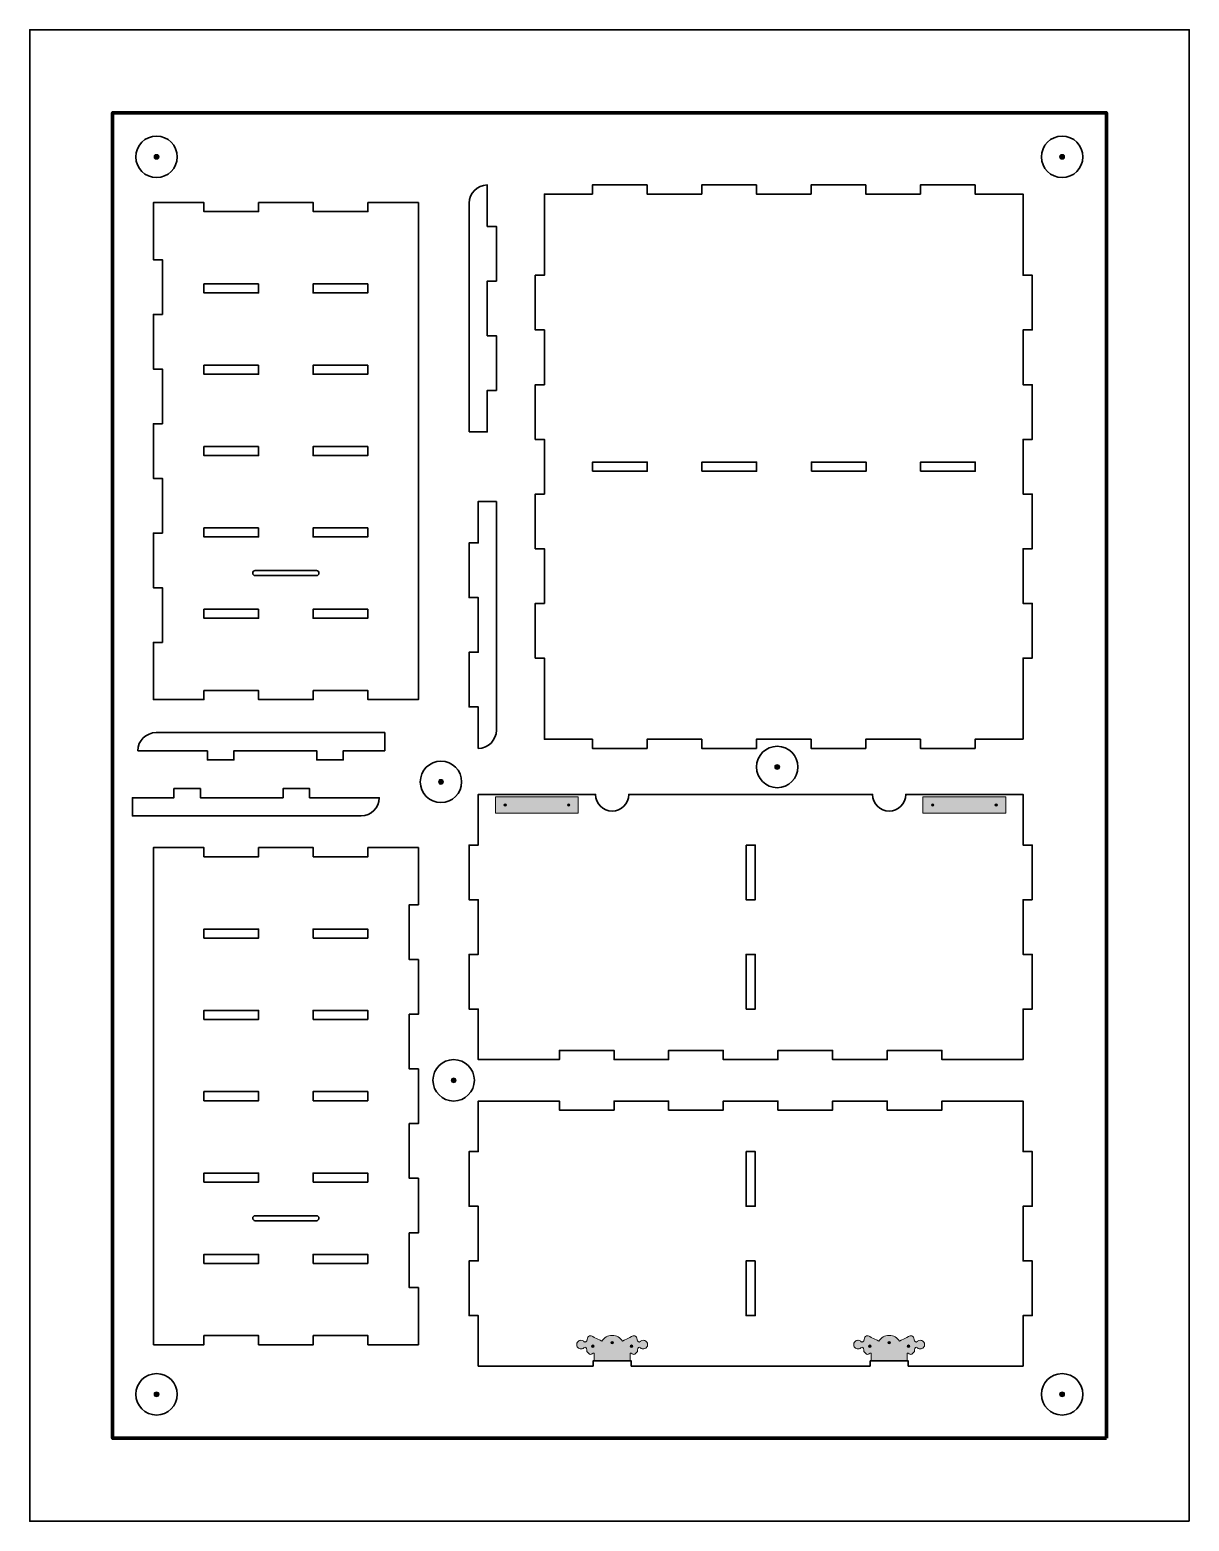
# Model space of a CAD drawing. Header units: millimetres. Extents: x 0 to 700, y -900 to 0.
import ezdxf

# ---------------------------------------------------------------- set-up
doc = ezdxf.new("R2010")
doc.units = ezdxf.units.MM
doc.header["$MEASUREMENT"] = 0
doc.layers.add('Layer 1', color=7, linetype='Continuous')

# ---------------------------------------------------------------- blocks, each defined once
blk = doc.blocks.new('block 2')
at = {"layer": 'Layer 1', "color": 22, "lineweight": 35, "true_color": 0xe42420}
for points in [[(599.72, -428.14), (599.72, -379.14), (605.22, -379.14), (605.22, -346.14), (599.72, -346.14), (599.72, -313.14), (605.22, -313.14), (605.22, -280.14), (599.72, -280.14), (599.72, -247.14), (605.22, -247.14), (605.22, -214.14), (599.72, -214.14), (599.72, -181.14), (605.22, -181.14), (605.22, -148.14), (599.72, -148.14), (599.72, -115.14), (599.72, -99.14), (570.72, -99.14), (570.72, -93.64), (537.72, -93.64), (537.72, -99.14), (504.72, -99.14), (504.72, -93.64), (471.72, -93.64), (471.72, -99.14), (438.72, -99.14), (438.72, -93.64), (405.72, -93.64), (405.72, -99.14), (372.72, -99.14), (372.72, -93.64), (339.72, -93.64), (339.72, -99.14), (310.72, -99.14), (310.72, -148.14), (305.22, -148.14), (305.22, -181.14), (310.72, -181.14), (310.72, -214.14), (305.22, -214.14), (305.22, -247.14), (310.72, -247.14), (310.72, -280.14), (305.22, -280.14), (305.22, -313.14), (310.72, -313.14), (310.72, -346.14), (305.22, -346.14), (305.22, -379.14), (310.72, -379.14), (310.72, -412.14), (310.72, -428.14), (339.72, -428.14), (339.72, -433.64), (372.72, -433.64), (372.72, -428.14), (405.72, -428.14), (405.72, -433.64), (438.72, -433.64), (438.72, -428.14), (471.72, -428.14), (471.72, -433.64), (504.72, -433.64), (504.72, -428.14), (537.72, -428.14), (537.72, -433.64), (570.72, -433.64), (570.72, -428.14), (599.72, -428.14)], [(339.82, -266.39), (372.82, -266.39), (372.82, -260.89), (339.82, -260.89), (339.82, -266.39)], [(405.78, -266.39), (438.78, -266.39), (438.78, -260.89), (405.78, -260.89), (405.78, -266.39)], [(471.88, -266.39), (504.88, -266.39), (504.88, -260.89), (471.88, -260.89), (471.88, -266.39)], [(537.85, -266.39), (570.85, -266.39), (570.85, -260.89), (537.85, -260.89), (537.85, -266.39)]]:
    blk.add_lwpolyline(points, dxfattribs=at)
blk = doc.blocks.new('block 3')
at = {"layer": 'Layer 1', "color": 22, "lineweight": 35, "true_color": 0xe42420}
for points in [[(107.27, -435.1), (107.27, -435.1), (107.27, -440.6), (107.27, -440.6), (107.27, -440.6), (123.27, -440.6), (123.27, -440.6), (123.27, -440.6), (123.27, -435.1), (123.27, -435.1), (123.27, -435.1), (173.24, -435.1), (173.24, -435.1), (173.24, -435.1), (173.24, -440.6), (173.24, -440.6), (173.24, -440.6), (189.24, -440.6), (189.24, -440.6), (189.24, -440.6), (189.24, -435.1), (189.24, -435.1), (189.24, -435.1), (214.27, -435.1), (214.27, -435.1), (214.27, -435.1), (214.27, -424.1), (214.27, -424.1), (214.27, -424.1), (192.27, -424.1), (192.27, -424.1), (192.27, -424.1), (76.24, -424.1), (76.24, -424.1), (76.24, -424.1), (76.24, -424.1), (76.24, -424.1), (70.18, -424.1), (65.27, -428.99), (65.24, -435.04), (65.24, -435.05), (65.24, -435.06), (65.24, -435.07), (65.24, -435.07), (65.24, -435.1), (65.24, -435.1), (65.24, -435.1), (65.24, -435.1), (65.24, -435.1), (65.24, -435.1), (107.27, -435.1), (107.27, -435.1)], [(168.96, -463.41), (168.96, -463.41), (168.96, -457.91), (168.96, -457.91), (168.96, -457.91), (152.96, -457.91), (152.96, -457.91), (152.96, -457.91), (152.96, -463.41), (152.96, -463.41), (152.96, -463.41), (103, -463.41), (103, -463.41), (103, -463.41), (103, -457.91), (103, -457.91), (103, -457.91), (87, -457.91), (87, -457.91), (87, -457.91), (87, -463.41), (87, -463.41), (87, -463.41), (61.97, -463.41), (61.97, -463.41), (61.97, -463.41), (61.97, -474.41), (61.97, -474.41), (61.97, -474.41), (83.97, -474.41), (83.97, -474.41), (83.97, -474.41), (199.99, -474.41), (199.99, -474.41), (199.99, -474.41), (200, -474.41), (200, -474.41), (206.05, -474.41), (210.96, -469.51), (210.99, -463.46), (210.99, -463.45), (210.99, -463.45), (210.99, -463.44), (210.99, -463.44), (210.99, -463.41), (210.99, -463.41), (210.99, -463.41), (210.99, -463.41), (210.99, -463.41), (210.99, -463.41), (168.96, -463.41), (168.96, -463.41)]]:
    blk.add_open_spline(points, degree=3, knots=[0, 0, 0, 0, 1, 1, 1, 2, 2, 2, 3, 3, 3, 4, 4, 4, 5, 5, 5, 6, 6, 6, 7, 7, 7, 8, 8, 8, 9, 9, 9, 10, 10, 10, 11, 11, 11, 12, 12, 12, 13, 13, 13, 14, 14, 14, 15, 15, 15, 16, 16, 16, 17, 17, 17, 17], dxfattribs=at)
blk = doc.blocks.new('block 4')
at = {"layer": 'Layer 1', "true_color": 0x1c1c1b}
h = blk.add_hatch(color=250, dxfattribs=at)
h.dxf.hatch_style = 2
edge = h.paths.add_edge_path()
edge.add_spline(control_points=[(248.24, -455.35), (247.41, -455.35), (246.74, -454.68), (246.74, -453.85), (246.74, -453.02), (247.41, -452.35), (248.24, -452.35), (249.07, -452.35), (249.74, -453.02), (249.74, -453.85), (249.74, -454.68), (249.07, -455.35), (248.24, -455.35)], knot_values=[0, 0, 0, 0, 1, 1, 1, 2, 2, 2, 3, 3, 3, 4, 4, 4, 4], degree=3, periodic=1)
at = {"layer": 'Layer 1', "color": 197, "lineweight": 35, "true_color": 0x662382}
blk.add_open_spline([(248.24, -466.35), (241.34, -466.35), (235.74, -460.76), (235.74, -453.85), (235.74, -446.95), (241.34, -441.35), (248.24, -441.35), (255.14, -441.35), (260.74, -446.95), (260.74, -453.85), (260.74, -460.76), (255.14, -466.35), (248.24, -466.35)], degree=3, knots=[0, 0, 0, 0, 1, 1, 1, 2, 2, 2, 3, 3, 3, 4, 4, 4, 4], dxfattribs=at)
at = {"layer": 'Layer 1', "lineweight": 0}
blk.add_open_spline([(248.24, -455.35), (247.41, -455.35), (246.74, -454.68), (246.74, -453.85), (246.74, -453.02), (247.41, -452.35), (248.24, -452.35), (249.07, -452.35), (249.74, -453.02), (249.74, -453.85), (249.74, -454.68), (249.07, -455.35), (248.24, -455.35)], degree=3, knots=[0, 0, 0, 0, 1, 1, 1, 2, 2, 2, 3, 3, 3, 4, 4, 4, 4], dxfattribs=at)
blk = doc.blocks.new('block 6')
at = {"layer": 'Layer 1', "true_color": 0x1c1c1b}
h = blk.add_hatch(color=250, dxfattribs=at)
h.dxf.hatch_style = 2
edge = h.paths.add_edge_path()
edge.add_spline(control_points=[(623.29, -78.15), (622.47, -78.15), (621.79, -77.48), (621.79, -76.65), (621.79, -75.83), (622.47, -75.15), (623.29, -75.15), (624.12, -75.15), (624.79, -75.83), (624.79, -76.65), (624.79, -77.48), (624.12, -78.15), (623.29, -78.15)], knot_values=[0, 0, 0, 0, 1, 1, 1, 2, 2, 2, 3, 3, 3, 4, 4, 4, 4], degree=3, periodic=1)
at = {"layer": 'Layer 1', "color": 197, "lineweight": 35, "true_color": 0x662382}
blk.add_open_spline([(623.29, -89.15), (616.39, -89.15), (610.79, -83.56), (610.79, -76.65), (610.79, -69.75), (616.39, -64.15), (623.29, -64.15), (630.2, -64.15), (635.79, -69.75), (635.79, -76.65), (635.79, -83.56), (630.2, -89.15), (623.29, -89.15)], degree=3, knots=[0, 0, 0, 0, 1, 1, 1, 2, 2, 2, 3, 3, 3, 4, 4, 4, 4], dxfattribs=at)
at = {"layer": 'Layer 1', "lineweight": 0}
blk.add_open_spline([(623.29, -78.15), (622.47, -78.15), (621.79, -77.48), (621.79, -76.65), (621.79, -75.83), (622.47, -75.15), (623.29, -75.15), (624.12, -75.15), (624.79, -75.83), (624.79, -76.65), (624.79, -77.48), (624.12, -78.15), (623.29, -78.15)], degree=3, knots=[0, 0, 0, 0, 1, 1, 1, 2, 2, 2, 3, 3, 3, 4, 4, 4, 4], dxfattribs=at)
blk = doc.blocks.new('block 7')
at = {"layer": 'Layer 1', "true_color": 0x1c1c1b}
h = blk.add_hatch(color=250, dxfattribs=at)
h.dxf.hatch_style = 2
edge = h.paths.add_edge_path()
edge.add_spline(control_points=[(76.52, -78.15), (75.69, -78.15), (75.02, -77.48), (75.02, -76.65), (75.02, -75.83), (75.69, -75.15), (76.52, -75.15), (77.34, -75.15), (78.02, -75.83), (78.02, -76.65), (78.02, -77.48), (77.34, -78.15), (76.52, -78.15)], knot_values=[0, 0, 0, 0, 1, 1, 1, 2, 2, 2, 3, 3, 3, 4, 4, 4, 4], degree=3, periodic=1)
at = {"layer": 'Layer 1', "color": 197, "lineweight": 35, "true_color": 0x662382}
blk.add_open_spline([(76.52, -89.15), (69.61, -89.15), (64.02, -83.56), (64.02, -76.65), (64.02, -69.75), (69.61, -64.15), (76.52, -64.15), (83.42, -64.15), (89.02, -69.75), (89.02, -76.65), (89.02, -83.56), (83.42, -89.15), (76.52, -89.15)], degree=3, knots=[0, 0, 0, 0, 1, 1, 1, 2, 2, 2, 3, 3, 3, 4, 4, 4, 4], dxfattribs=at)
at = {"layer": 'Layer 1', "lineweight": 0}
blk.add_open_spline([(76.52, -78.15), (75.69, -78.15), (75.02, -77.48), (75.02, -76.65), (75.02, -75.83), (75.69, -75.15), (76.52, -75.15), (77.34, -75.15), (78.02, -75.83), (78.02, -76.65), (78.02, -77.48), (77.34, -78.15), (76.52, -78.15)], degree=3, knots=[0, 0, 0, 0, 1, 1, 1, 2, 2, 2, 3, 3, 3, 4, 4, 4, 4], dxfattribs=at)
blk = doc.blocks.new('block 8')
at = {"layer": 'Layer 1', "true_color": 0x1c1c1b}
h = blk.add_hatch(color=250, dxfattribs=at)
h.dxf.hatch_style = 2
edge = h.paths.add_edge_path()
edge.add_spline(control_points=[(76.52, -824.93), (75.69, -824.93), (75.02, -824.26), (75.02, -823.43), (75.02, -822.6), (75.69, -821.93), (76.52, -821.93), (77.34, -821.93), (78.02, -822.6), (78.02, -823.43), (78.02, -824.26), (77.34, -824.93), (76.52, -824.93)], knot_values=[0, 0, 0, 0, 1, 1, 1, 2, 2, 2, 3, 3, 3, 4, 4, 4, 4], degree=3, periodic=1)
at = {"layer": 'Layer 1', "color": 197, "lineweight": 35, "true_color": 0x662382}
blk.add_open_spline([(76.52, -835.93), (69.61, -835.93), (64.02, -830.34), (64.02, -823.43), (64.02, -816.53), (69.61, -810.93), (76.52, -810.93), (83.42, -810.93), (89.02, -816.53), (89.02, -823.43), (89.02, -830.34), (83.42, -835.93), (76.52, -835.93)], degree=3, knots=[0, 0, 0, 0, 1, 1, 1, 2, 2, 2, 3, 3, 3, 4, 4, 4, 4], dxfattribs=at)
at = {"layer": 'Layer 1', "lineweight": 0}
blk.add_open_spline([(76.52, -824.93), (75.69, -824.93), (75.02, -824.26), (75.02, -823.43), (75.02, -822.6), (75.69, -821.93), (76.52, -821.93), (77.34, -821.93), (78.02, -822.6), (78.02, -823.43), (78.02, -824.26), (77.34, -824.93), (76.52, -824.93)], degree=3, knots=[0, 0, 0, 0, 1, 1, 1, 2, 2, 2, 3, 3, 3, 4, 4, 4, 4], dxfattribs=at)
blk = doc.blocks.new('block 9')
at = {"layer": 'Layer 1', "true_color": 0x1c1c1b}
h = blk.add_hatch(color=250, dxfattribs=at)
h.dxf.hatch_style = 2
edge = h.paths.add_edge_path()
edge.add_spline(control_points=[(623.29, -824.93), (622.47, -824.93), (621.79, -824.26), (621.79, -823.43), (621.79, -822.6), (622.47, -821.93), (623.29, -821.93), (624.12, -821.93), (624.79, -822.6), (624.79, -823.43), (624.79, -824.26), (624.12, -824.93), (623.29, -824.93)], knot_values=[0, 0, 0, 0, 1, 1, 1, 2, 2, 2, 3, 3, 3, 4, 4, 4, 4], degree=3, periodic=1)
at = {"layer": 'Layer 1', "color": 197, "lineweight": 35, "true_color": 0x662382}
blk.add_open_spline([(623.29, -835.93), (616.39, -835.93), (610.79, -830.34), (610.79, -823.43), (610.79, -816.53), (616.39, -810.93), (623.29, -810.93), (630.2, -810.93), (635.79, -816.53), (635.79, -823.43), (635.79, -830.34), (630.2, -835.93), (623.29, -835.93)], degree=3, knots=[0, 0, 0, 0, 1, 1, 1, 2, 2, 2, 3, 3, 3, 4, 4, 4, 4], dxfattribs=at)
at = {"layer": 'Layer 1', "lineweight": 0}
blk.add_open_spline([(623.29, -824.93), (622.47, -824.93), (621.79, -824.26), (621.79, -823.43), (621.79, -822.6), (622.47, -821.93), (623.29, -821.93), (624.12, -821.93), (624.79, -822.6), (624.79, -823.43), (624.79, -824.26), (624.12, -824.93), (623.29, -824.93)], degree=3, knots=[0, 0, 0, 0, 1, 1, 1, 2, 2, 2, 3, 3, 3, 4, 4, 4, 4], dxfattribs=at)
blk = doc.blocks.new('block 5')
at = {"layer": 'Layer 1'}
for name in ['block 7', 'block 6', 'block 8', 'block 9']:
    blk.add_blockref(name, (0, 0), dxfattribs=at)
blk = doc.blocks.new('block 10')
at = {"layer": 'Layer 1', "color": 22, "lineweight": 35, "true_color": 0xe42420}
for points in [[(74.6, -793.55), (105.1, -793.55), (105.1, -788.05), (138.1, -788.05), (138.1, -793.55), (171.1, -793.55), (171.1, -788.05), (204.1, -788.05), (204.1, -793.55), (234.6, -793.55), (234.6, -759.05), (229.1, -759.05), (229.1, -726.05), (234.6, -726.05), (234.6, -693.05), (229.1, -693.05), (229.1, -660.05), (234.6, -660.05), (234.6, -627.05), (229.1, -627.05), (229.1, -594.05), (234.6, -594.05), (234.6, -561.05), (229.1, -561.05), (229.1, -528.05), (234.6, -528.05), (234.6, -493.55), (204.1, -493.55), (204.1, -499.05), (171.1, -499.05), (171.1, -493.55), (138.1, -493.55), (138.1, -499.05), (105.1, -499.05), (105.1, -493.55), (74.6, -493.55), (74.6, -793.55)], [(105.12, -548.14), (138.12, -548.14), (138.12, -542.64), (105.12, -542.64), (105.12, -548.14)], [(171.08, -548.14), (204.08, -548.14), (204.08, -542.64), (171.08, -542.64), (171.08, -548.14)], [(105.12, -597.22), (138.12, -597.22), (138.12, -591.72), (105.12, -591.72), (105.12, -597.22)], [(171.08, -597.22), (204.08, -597.22), (204.08, -591.72), (171.08, -591.72), (171.08, -597.22)], [(105.12, -646.3), (138.12, -646.3), (138.12, -640.8), (105.12, -640.8), (105.12, -646.3)], [(171.08, -646.3), (204.08, -646.3), (204.08, -640.8), (171.08, -640.8), (171.08, -646.3)], [(105.12, -695.39), (138.12, -695.39), (138.12, -689.89), (105.12, -689.89), (105.12, -695.39)], [(171.08, -695.39), (204.08, -695.39), (204.08, -689.89), (171.08, -689.89), (171.08, -695.39)], [(105.12, -744.47), (138.12, -744.47), (138.12, -738.97), (105.12, -738.97), (105.12, -744.47)], [(171.08, -744.47), (204.08, -744.47), (204.08, -738.97), (171.08, -738.97), (171.08, -744.47)]]:
    blk.add_lwpolyline(points, dxfattribs=at)
blk.add_open_spline([(134.6, -717.18), (134.6, -717.18), (134.6, -717.18), (134.6, -717.18), (134.6, -716.35), (135.27, -715.68), (136.1, -715.68), (136.1, -715.68), (173.1, -715.68), (173.1, -715.68), (173.93, -715.68), (174.6, -716.35), (174.6, -717.18), (174.6, -717.18), (174.6, -717.18), (174.6, -717.18), (174.6, -718.01), (173.93, -718.68), (173.1, -718.68), (173.1, -718.68), (136.1, -718.68), (136.1, -718.68), (135.27, -718.68), (134.6, -718.01), (134.6, -717.18)], degree=3, knots=[0, 0, 0, 0, 1, 1, 1, 2, 2, 2, 3, 3, 3, 4, 4, 4, 5, 5, 5, 6, 6, 6, 7, 7, 7, 8, 8, 8, 8], dxfattribs=at)
blk = doc.blocks.new('block 11')
at = {"layer": 'Layer 1', "color": 22, "lineweight": 35, "true_color": 0xe42420}
for points in [[(234.6, -104.23), (204.1, -104.23), (204.1, -109.73), (171.1, -109.73), (171.1, -104.23), (138.1, -104.23), (138.1, -109.73), (105.1, -109.73), (105.1, -104.23), (74.6, -104.23), (74.6, -138.73), (80.1, -138.73), (80.1, -171.73), (74.6, -171.73), (74.6, -204.73), (80.1, -204.73), (80.1, -237.73), (74.6, -237.73), (74.6, -270.73), (80.1, -270.73), (80.1, -303.73), (74.6, -303.73), (74.6, -336.73), (80.1, -336.73), (80.1, -369.73), (74.6, -369.73), (74.6, -404.23), (105.1, -404.23), (105.1, -398.73), (138.1, -398.73), (138.1, -404.23), (171.1, -404.23), (171.1, -398.73), (204.1, -398.73), (204.1, -404.23), (234.6, -404.23), (234.6, -104.23)], [(138.12, -153.31), (105.12, -153.31), (105.12, -158.81), (138.12, -158.81), (138.12, -153.31)], [(204.08, -153.31), (171.08, -153.31), (171.08, -158.81), (204.08, -158.81), (204.08, -153.31)], [(138.12, -202.39), (105.12, -202.39), (105.12, -207.89), (138.12, -207.89), (138.12, -202.39)], [(204.08, -202.39), (171.08, -202.39), (171.08, -207.89), (204.08, -207.89), (204.08, -202.39)], [(138.12, -251.48), (105.12, -251.48), (105.12, -256.98), (138.12, -256.98), (138.12, -251.48)], [(204.08, -251.48), (171.08, -251.48), (171.08, -256.98), (204.08, -256.98), (204.08, -251.48)], [(138.12, -300.56), (105.12, -300.56), (105.12, -306.06), (138.12, -306.06), (138.12, -300.56)], [(204.08, -300.56), (171.08, -300.56), (171.08, -306.06), (204.08, -306.06), (204.08, -300.56)], [(138.12, -349.64), (105.12, -349.64), (105.12, -355.14), (138.12, -355.14), (138.12, -349.64)], [(204.08, -349.64), (171.08, -349.64), (171.08, -355.14), (204.08, -355.14), (204.08, -349.64)]]:
    blk.add_lwpolyline(points, dxfattribs=at)
blk.add_open_spline([(134.6, -327.85), (134.6, -327.85), (134.6, -327.85), (134.6, -327.85), (134.6, -327.02), (135.27, -326.35), (136.1, -326.35), (136.1, -326.35), (173.1, -326.35), (173.1, -326.35), (173.93, -326.35), (174.6, -327.02), (174.6, -327.85), (174.6, -327.85), (174.6, -327.85), (174.6, -327.85), (174.6, -328.68), (173.93, -329.35), (173.1, -329.35), (173.1, -329.35), (136.1, -329.35), (136.1, -329.35), (135.27, -329.35), (134.6, -328.68), (134.6, -327.85)], degree=3, knots=[0, 0, 0, 0, 1, 1, 1, 2, 2, 2, 3, 3, 3, 4, 4, 4, 5, 5, 5, 6, 6, 6, 7, 7, 7, 8, 8, 8, 8], dxfattribs=at)
blk = doc.blocks.new('block 12')
at = {"layer": 'Layer 1', "true_color": 0x1c1c1b}
h = blk.add_hatch(color=250, dxfattribs=at)
h.dxf.hatch_style = 2
edge = h.paths.add_edge_path()
edge.add_spline(control_points=[(451.28, -446.35), (450.45, -446.35), (449.78, -445.68), (449.78, -444.85), (449.78, -444.02), (450.45, -443.35), (451.28, -443.35), (452.11, -443.35), (452.78, -444.02), (452.78, -444.85), (452.78, -445.68), (452.11, -446.35), (451.28, -446.35)], knot_values=[0, 0, 0, 0, 1, 1, 1, 2, 2, 2, 3, 3, 3, 4, 4, 4, 4], degree=3, periodic=1)
at = {"layer": 'Layer 1', "color": 197, "lineweight": 35, "true_color": 0x662382}
blk.add_open_spline([(451.28, -457.35), (444.38, -457.35), (438.78, -451.75), (438.78, -444.85), (438.78, -437.94), (444.38, -432.35), (451.28, -432.35), (458.19, -432.35), (463.78, -437.94), (463.78, -444.85), (463.78, -451.75), (458.19, -457.35), (451.28, -457.35)], degree=3, knots=[0, 0, 0, 0, 1, 1, 1, 2, 2, 2, 3, 3, 3, 4, 4, 4, 4], dxfattribs=at)
at = {"layer": 'Layer 1', "lineweight": 0}
blk.add_open_spline([(451.28, -446.35), (450.45, -446.35), (449.78, -445.68), (449.78, -444.85), (449.78, -444.02), (450.45, -443.35), (451.28, -443.35), (452.11, -443.35), (452.78, -444.02), (452.78, -444.85), (452.78, -445.68), (452.11, -446.35), (451.28, -446.35)], degree=3, knots=[0, 0, 0, 0, 1, 1, 1, 2, 2, 2, 3, 3, 3, 4, 4, 4, 4], dxfattribs=at)
blk = doc.blocks.new('block 13')
at = {"layer": 'Layer 1', "true_color": 0x1c1c1b}
h = blk.add_hatch(color=250, dxfattribs=at)
h.dxf.hatch_style = 2
edge = h.paths.add_edge_path()
edge.add_spline(control_points=[(255.91, -635.45), (255.08, -635.45), (254.41, -634.77), (254.41, -633.95), (254.41, -633.12), (255.08, -632.45), (255.91, -632.45), (256.74, -632.45), (257.41, -633.12), (257.41, -633.95), (257.41, -634.77), (256.74, -635.45), (255.91, -635.45)], knot_values=[0, 0, 0, 0, 1, 1, 1, 2, 2, 2, 3, 3, 3, 4, 4, 4, 4], degree=3, periodic=1)
at = {"layer": 'Layer 1', "color": 197, "lineweight": 35, "true_color": 0x662382}
blk.add_open_spline([(255.91, -646.45), (249.01, -646.45), (243.41, -640.85), (243.41, -633.95), (243.41, -627.04), (249.01, -621.45), (255.91, -621.45), (262.81, -621.45), (268.41, -627.04), (268.41, -633.95), (268.41, -640.85), (262.81, -646.45), (255.91, -646.45)], degree=3, knots=[0, 0, 0, 0, 1, 1, 1, 2, 2, 2, 3, 3, 3, 4, 4, 4, 4], dxfattribs=at)
at = {"layer": 'Layer 1', "lineweight": 0}
blk.add_open_spline([(255.91, -635.45), (255.08, -635.45), (254.41, -634.77), (254.41, -633.95), (254.41, -633.12), (255.08, -632.45), (255.91, -632.45), (256.74, -632.45), (257.41, -633.12), (257.41, -633.95), (257.41, -634.77), (256.74, -635.45), (255.91, -635.45)], degree=3, knots=[0, 0, 0, 0, 1, 1, 1, 2, 2, 2, 3, 3, 3, 4, 4, 4, 4], dxfattribs=at)

msp = doc.modelspace()

# ---------------------------------------------------------------- hatches: boundary and pattern name
at = {"layer": 'Layer 1', "true_color": 0x66b32e}
h = msp.add_hatch(color=85, dxfattribs=at)
h.dxf.hatch_style = 2
h.paths.add_polyline_path([(281.16, -462.95), (281.16, -472.7), (331.16, -472.7), (331.16, -462.95)])
at = {"layer": 'Layer 1', "true_color": 0x1c1c1b}
h = msp.add_hatch(color=250, dxfattribs=at)
h.dxf.hatch_style = 2
edge = h.paths.add_edge_path()
edge.add_spline(control_points=[(286.98, -468.57), (286.57, -468.57), (286.23, -468.24), (286.23, -467.82), (286.23, -467.41), (286.57, -467.07), (286.98, -467.07), (287.4, -467.07), (287.73, -467.41), (287.73, -467.82), (287.73, -468.24), (287.4, -468.57), (286.98, -468.57)], knot_values=[0, 0, 0, 0, 1, 1, 1, 2, 2, 2, 3, 3, 3, 4, 4, 4, 4], degree=3, periodic=1)
h = msp.add_hatch(color=250, dxfattribs=at)
h.dxf.hatch_style = 2
edge = h.paths.add_edge_path()
edge.add_spline(control_points=[(325.33, -468.57), (324.92, -468.57), (324.58, -468.24), (324.58, -467.82), (324.58, -467.41), (324.92, -467.07), (325.33, -467.07), (325.75, -467.07), (326.08, -467.41), (326.08, -467.82), (326.08, -468.24), (325.75, -468.57), (325.33, -468.57)], knot_values=[0, 0, 0, 0, 1, 1, 1, 2, 2, 2, 3, 3, 3, 4, 4, 4, 4], degree=3, periodic=1)
at = {"layer": 'Layer 1', "true_color": 0x66b32e}
h = msp.add_hatch(color=85, dxfattribs=at)
h.dxf.hatch_style = 2
h.paths.add_polyline_path([(539.28, -462.95), (539.28, -472.7), (589.28, -472.7), (589.28, -462.95)])
at = {"layer": 'Layer 1', "true_color": 0x1c1c1b}
h = msp.add_hatch(color=250, dxfattribs=at)
h.dxf.hatch_style = 2
edge = h.paths.add_edge_path()
edge.add_spline(control_points=[(545.11, -468.57), (544.69, -468.57), (544.36, -468.24), (544.36, -467.82), (544.36, -467.41), (544.69, -467.07), (545.11, -467.07), (545.52, -467.07), (545.86, -467.41), (545.86, -467.82), (545.86, -468.24), (545.52, -468.57), (545.11, -468.57)], knot_values=[0, 0, 0, 0, 1, 1, 1, 2, 2, 2, 3, 3, 3, 4, 4, 4, 4], degree=3, periodic=1)
h = msp.add_hatch(color=250, dxfattribs=at)
h.dxf.hatch_style = 2
edge = h.paths.add_edge_path()
edge.add_spline(control_points=[(583.46, -468.57), (583.04, -468.57), (582.71, -468.24), (582.71, -467.82), (582.71, -467.41), (583.04, -467.07), (583.46, -467.07), (583.87, -467.07), (584.21, -467.41), (584.21, -467.82), (584.21, -468.24), (583.87, -468.57), (583.46, -468.57)], knot_values=[0, 0, 0, 0, 1, 1, 1, 2, 2, 2, 3, 3, 3, 4, 4, 4, 4], degree=3, periodic=1)
at = {"layer": 'Layer 1', "true_color": 0x66b32e}
h = msp.add_hatch(color=85, dxfattribs=at)
h.dxf.hatch_style = 2
edge = h.paths.add_edge_path()
edge.add_spline(control_points=[(372.15, -791.51), (371.68, -791.08), (371.07, -790.84), (370.42, -790.84), (370.41, -790.84), (370.4, -790.84), (370.39, -790.84), (369.8, -790.84), (369.23, -791.03), (368.78, -791.39), (368.73, -791.44), (368.67, -791.49), (368.62, -791.53), (368.47, -791.66), (368.33, -791.78), (368.17, -791.84), (367.96, -791.92), (367.68, -791.88), (367.44, -791.74), (366.84, -791.39), (366.76, -790.87), (366.66, -790.27), (366.59, -789.83), (366.52, -789.37), (366.23, -788.96), (365.76, -788.28), (364.95, -787.97), (364.21, -788.17), (363.88, -788.26), (363.59, -788.43), (363.3, -788.58), (363.3, -788.58), (363.26, -788.61), (363.26, -788.61), (362.87, -788.82), (358.6, -790.98), (357.75, -791.4), (356.62, -789.24), (354.25, -787.86), (351.66, -787.86), (351.66, -787.86), (351.66, -788.03), (351.66, -788.03), (351.66, -788.03), (351.66, -788.03), (351.66, -788.03), (351.66, -788.03), (351.61, -787.86), (351.61, -787.86), (351.61, -787.86), (351.53, -787.86), (351.53, -787.86), (348.93, -787.86), (346.56, -789.24), (345.44, -791.4), (344.59, -790.98), (340.32, -788.82), (339.92, -788.61), (339.92, -788.61), (339.89, -788.58), (339.89, -788.58), (339.6, -788.43), (339.3, -788.26), (338.98, -788.17), (338.24, -787.97), (337.43, -788.28), (336.96, -788.96), (336.67, -789.37), (336.6, -789.83), (336.53, -790.27), (336.43, -790.87), (336.35, -791.39), (335.75, -791.74), (335.51, -791.88), (335.23, -791.92), (335.02, -791.84), (334.86, -791.78), (334.72, -791.66), (334.57, -791.53), (334.52, -791.49), (334.46, -791.44), (334.41, -791.39), (333.96, -791.03), (333.38, -790.84), (332.79, -790.84), (332.79, -790.84), (332.78, -790.84), (332.77, -790.84), (332.12, -790.84), (331.51, -791.08), (331.04, -791.51), (330.4, -792.09), (330.07, -792.97), (330.19, -793.83), (330.29, -794.57), (330.69, -795.21), (331.32, -795.62), (331.95, -796.04), (332.74, -796.17), (333.48, -795.96), (333.86, -795.86), (334.2, -795.69), (334.48, -795.46), (334.48, -795.46), (334.57, -795.38), (334.57, -795.38), (334.8, -795.19), (334.98, -795.03), (335.26, -795.06), (335.92, -795.13), (336.36, -796.19), (336.25, -797.42), (336.25, -797.42), (336.26, -797.52), (336.26, -797.52), (336.26, -797.73), (336.49, -797.94), (336.85, -798.24), (336.94, -798.31), (337.02, -798.38), (337.05, -798.42), (337.05, -798.42), (337.13, -798.51), (337.13, -798.51), (337.36, -798.77), (337.6, -799.04), (337.95, -799.2), (338.25, -799.34), (338.59, -799.37), (338.91, -799.29), (339.04, -799.26), (339.22, -799.16), (339.45, -799.02), (339.8, -798.83), (340.37, -798.5), (340.61, -798.56), (340.64, -798.57), (340.66, -798.59), (340.68, -798.61), (340.68, -798.64), (340.67, -798.75), (340.67, -798.8), (340.66, -798.85), (340.66, -798.89), (340.66, -798.92), (340.66, -798.92), (340.67, -803.24), (340.67, -803.24), (340.67, -803.24), (362.52, -803.24), (362.52, -803.24), (362.52, -803.24), (362.52, -802.65), (362.52, -802.65), (362.52, -802.65), (362.53, -802.66), (362.53, -802.66), (362.53, -802.66), (362.53, -798.92), (362.53, -798.92), (362.53, -798.89), (362.53, -798.85), (362.52, -798.8), (362.52, -798.75), (362.51, -798.64), (362.51, -798.62), (362.53, -798.59), (362.55, -798.57), (362.58, -798.56), (362.82, -798.49), (363.39, -798.83), (363.74, -799.02), (363.97, -799.16), (364.15, -799.26), (364.28, -799.29), (364.6, -799.37), (364.94, -799.34), (365.24, -799.2), (365.58, -799.04), (365.83, -798.77), (366.06, -798.51), (366.06, -798.51), (366.14, -798.42), (366.14, -798.42), (366.17, -798.38), (366.25, -798.31), (366.34, -798.24), (366.7, -797.94), (366.93, -797.73), (366.93, -797.52), (366.93, -797.52), (366.94, -797.49), (366.94, -797.49), (366.94, -797.49), (366.94, -797.42), (366.94, -797.42), (366.83, -796.19), (367.27, -795.13), (367.93, -795.06), (368.21, -795.03), (368.39, -795.19), (368.62, -795.38), (368.62, -795.38), (368.71, -795.46), (368.71, -795.46), (368.99, -795.69), (369.33, -795.86), (369.7, -795.96), (370.45, -796.17), (371.24, -796.04), (371.87, -795.62), (372.5, -795.21), (372.9, -794.57), (373, -793.83), (373.11, -792.97), (372.79, -792.09), (372.15, -791.51)], knot_values=[0, 0, 0, 0, 1, 1, 1, 2, 2, 2, 3, 3, 3, 4, 4, 4, 5, 5, 5, 6, 6, 6, 7, 7, 7, 8, 8, 8, 9, 9, 9, 10, 10, 10, 11, 11, 11, 12, 12, 12, 13, 13, 13, 14, 14, 14, 15, 15, 15, 16, 16, 16, 17, 17, 17, 18, 18, 18, 19, 19, 19, 20, 20, 20, 21, 21, 21, 22, 22, 22, 23, 23, 23, 24, 24, 24, 25, 25, 25, 26, 26, 26, 27, 27, 27, 28, 28, 28, 29, 29, 29, 30, 30, 30, 31, 31, 31, 32, 32, 32, 33, 33, 33, 34, 34, 34, 35, 35, 35, 36, 36, 36, 37, 37, 37, 38, 38, 38, 39, 39, 39, 40, 40, 40, 41, 41, 41, 42, 42, 42, 43, 43, 43, 44, 44, 44, 45, 45, 45, 46, 46, 46, 47, 47, 47, 48, 48, 48, 49, 49, 49, 50, 50, 50, 51, 51, 51, 52, 52, 52, 53, 53, 53, 54, 54, 54, 55, 55, 55, 56, 56, 56, 57, 57, 57, 58, 58, 58, 59, 59, 59, 60, 60, 60, 61, 61, 61, 62, 62, 62, 63, 63, 63, 64, 64, 64, 65, 65, 65, 66, 66, 66, 67, 67, 67, 68, 68, 68, 69, 69, 69, 70, 70, 70, 71, 71, 71, 72, 72, 72, 72], degree=3, periodic=1)
at = {"layer": 'Layer 1', "true_color": 0x1c1c1b}
h = msp.add_hatch(color=250, dxfattribs=at)
h.dxf.hatch_style = 2
edge = h.paths.add_edge_path()
edge.add_spline(control_points=[(351.59, -793), (351.18, -793), (350.84, -792.67), (350.84, -792.25), (350.84, -791.84), (351.18, -791.5), (351.59, -791.5), (352.01, -791.5), (352.34, -791.84), (352.34, -792.25), (352.34, -792.67), (352.01, -793), (351.59, -793)], knot_values=[0, 0, 0, 0, 1, 1, 1, 2, 2, 2, 3, 3, 3, 4, 4, 4, 4], degree=3, periodic=1)
at = {"layer": 'Layer 1', "true_color": 0x66b32e}
h = msp.add_hatch(color=85, dxfattribs=at)
h.dxf.hatch_style = 2
edge = h.paths.add_edge_path()
edge.add_spline(control_points=[(539.4, -791.51), (538.93, -791.08), (538.32, -790.84), (537.67, -790.84), (537.66, -790.84), (537.65, -790.84), (537.64, -790.84), (537.05, -790.84), (536.48, -791.03), (536.03, -791.39), (535.98, -791.44), (535.92, -791.49), (535.87, -791.53), (535.72, -791.66), (535.58, -791.78), (535.42, -791.84), (535.21, -791.92), (534.93, -791.88), (534.69, -791.74), (534.09, -791.39), (534.01, -790.87), (533.91, -790.27), (533.84, -789.83), (533.77, -789.37), (533.48, -788.96), (533.01, -788.28), (532.2, -787.97), (531.46, -788.17), (531.13, -788.26), (530.84, -788.43), (530.55, -788.58), (530.55, -788.58), (530.51, -788.61), (530.51, -788.61), (530.12, -788.82), (525.85, -790.98), (525, -791.4), (523.87, -789.24), (521.5, -787.86), (518.91, -787.86), (518.91, -787.86), (518.91, -788.03), (518.91, -788.03), (518.91, -788.03), (518.91, -788.03), (518.91, -788.03), (518.91, -788.03), (518.86, -787.86), (518.86, -787.86), (518.86, -787.86), (518.78, -787.86), (518.78, -787.86), (516.18, -787.86), (513.81, -789.24), (512.69, -791.4), (511.84, -790.98), (507.57, -788.82), (507.17, -788.61), (507.17, -788.61), (507.14, -788.58), (507.14, -788.58), (506.85, -788.43), (506.55, -788.26), (506.23, -788.17), (505.49, -787.97), (504.68, -788.28), (504.21, -788.96), (503.92, -789.37), (503.85, -789.83), (503.78, -790.27), (503.68, -790.87), (503.6, -791.39), (503, -791.74), (502.76, -791.88), (502.48, -791.92), (502.27, -791.84), (502.11, -791.78), (501.97, -791.66), (501.82, -791.53), (501.77, -791.49), (501.71, -791.44), (501.66, -791.39), (501.21, -791.03), (500.63, -790.84), (500.04, -790.84), (500.04, -790.84), (500.03, -790.84), (500.02, -790.84), (499.37, -790.84), (498.76, -791.08), (498.29, -791.51), (497.65, -792.09), (497.33, -792.97), (497.44, -793.83), (497.54, -794.57), (497.94, -795.21), (498.57, -795.62), (499.2, -796.04), (499.99, -796.17), (500.73, -795.96), (501.11, -795.86), (501.45, -795.69), (501.73, -795.46), (501.73, -795.46), (501.82, -795.38), (501.82, -795.38), (502.05, -795.19), (502.23, -795.03), (502.51, -795.06), (503.17, -795.13), (503.61, -796.19), (503.5, -797.42), (503.5, -797.42), (503.51, -797.52), (503.51, -797.52), (503.51, -797.73), (503.74, -797.94), (504.1, -798.24), (504.19, -798.31), (504.27, -798.38), (504.3, -798.42), (504.3, -798.42), (504.38, -798.51), (504.38, -798.51), (504.61, -798.77), (504.85, -799.04), (505.2, -799.2), (505.5, -799.34), (505.84, -799.37), (506.16, -799.29), (506.29, -799.26), (506.47, -799.16), (506.7, -799.02), (507.05, -798.83), (507.62, -798.5), (507.86, -798.56), (507.89, -798.57), (507.91, -798.59), (507.93, -798.61), (507.93, -798.64), (507.92, -798.75), (507.92, -798.8), (507.91, -798.85), (507.91, -798.89), (507.91, -798.92), (507.91, -798.92), (507.92, -803.24), (507.92, -803.24), (507.92, -803.24), (529.77, -803.24), (529.77, -803.24), (529.77, -803.24), (529.77, -802.65), (529.77, -802.65), (529.77, -802.65), (529.78, -802.66), (529.78, -802.66), (529.78, -802.66), (529.78, -798.92), (529.78, -798.92), (529.78, -798.89), (529.78, -798.85), (529.77, -798.8), (529.77, -798.75), (529.76, -798.64), (529.76, -798.62), (529.78, -798.59), (529.8, -798.57), (529.83, -798.56), (530.07, -798.49), (530.64, -798.83), (530.99, -799.02), (531.22, -799.16), (531.4, -799.26), (531.53, -799.29), (531.85, -799.37), (532.19, -799.34), (532.49, -799.2), (532.83, -799.04), (533.08, -798.77), (533.31, -798.51), (533.31, -798.51), (533.39, -798.42), (533.39, -798.42), (533.42, -798.38), (533.5, -798.31), (533.59, -798.24), (533.95, -797.94), (534.18, -797.73), (534.18, -797.52), (534.18, -797.52), (534.19, -797.49), (534.19, -797.49), (534.19, -797.49), (534.19, -797.42), (534.19, -797.42), (534.08, -796.19), (534.52, -795.13), (535.18, -795.06), (535.46, -795.03), (535.64, -795.19), (535.87, -795.38), (535.87, -795.38), (535.96, -795.46), (535.96, -795.46), (536.24, -795.69), (536.58, -795.86), (536.95, -795.96), (537.7, -796.17), (538.49, -796.04), (539.12, -795.62), (539.75, -795.21), (540.15, -794.57), (540.25, -793.83), (540.36, -792.97), (540.04, -792.09), (539.4, -791.51)], knot_values=[0, 0, 0, 0, 1, 1, 1, 2, 2, 2, 3, 3, 3, 4, 4, 4, 5, 5, 5, 6, 6, 6, 7, 7, 7, 8, 8, 8, 9, 9, 9, 10, 10, 10, 11, 11, 11, 12, 12, 12, 13, 13, 13, 14, 14, 14, 15, 15, 15, 16, 16, 16, 17, 17, 17, 18, 18, 18, 19, 19, 19, 20, 20, 20, 21, 21, 21, 22, 22, 22, 23, 23, 23, 24, 24, 24, 25, 25, 25, 26, 26, 26, 27, 27, 27, 28, 28, 28, 29, 29, 29, 30, 30, 30, 31, 31, 31, 32, 32, 32, 33, 33, 33, 34, 34, 34, 35, 35, 35, 36, 36, 36, 37, 37, 37, 38, 38, 38, 39, 39, 39, 40, 40, 40, 41, 41, 41, 42, 42, 42, 43, 43, 43, 44, 44, 44, 45, 45, 45, 46, 46, 46, 47, 47, 47, 48, 48, 48, 49, 49, 49, 50, 50, 50, 51, 51, 51, 52, 52, 52, 53, 53, 53, 54, 54, 54, 55, 55, 55, 56, 56, 56, 57, 57, 57, 58, 58, 58, 59, 59, 59, 60, 60, 60, 61, 61, 61, 62, 62, 62, 63, 63, 63, 64, 64, 64, 65, 65, 65, 66, 66, 66, 67, 67, 67, 68, 68, 68, 69, 69, 69, 70, 70, 70, 71, 71, 71, 72, 72, 72, 72], degree=3, periodic=1)
at = {"layer": 'Layer 1', "true_color": 0x1c1c1b}
h = msp.add_hatch(color=250, dxfattribs=at)
h.dxf.hatch_style = 2
edge = h.paths.add_edge_path()
edge.add_spline(control_points=[(518.84, -793), (518.43, -793), (518.09, -792.67), (518.09, -792.25), (518.09, -791.84), (518.43, -791.5), (518.84, -791.5), (519.26, -791.5), (519.59, -791.84), (519.59, -792.25), (519.59, -792.67), (519.26, -793), (518.84, -793)], knot_values=[0, 0, 0, 0, 1, 1, 1, 2, 2, 2, 3, 3, 3, 4, 4, 4, 4], degree=3, periodic=1)
h = msp.add_hatch(color=250, dxfattribs=at)
h.dxf.hatch_style = 2
edge = h.paths.add_edge_path()
edge.add_spline(control_points=[(339.91, -795.17), (339.49, -795.17), (339.16, -794.83), (339.16, -794.42), (339.16, -794), (339.49, -793.67), (339.91, -793.67), (340.32, -793.67), (340.66, -794), (340.66, -794.42), (340.66, -794.83), (340.32, -795.17), (339.91, -795.17)], knot_values=[0, 0, 0, 0, 1, 1, 1, 2, 2, 2, 3, 3, 3, 4, 4, 4, 4], degree=3, periodic=1)
h = msp.add_hatch(color=250, dxfattribs=at)
h.dxf.hatch_style = 2
edge = h.paths.add_edge_path()
edge.add_spline(control_points=[(363.28, -795.17), (362.87, -795.17), (362.53, -794.83), (362.53, -794.42), (362.53, -794), (362.87, -793.67), (363.28, -793.67), (363.7, -793.67), (364.03, -794), (364.03, -794.42), (364.03, -794.83), (363.7, -795.17), (363.28, -795.17)], knot_values=[0, 0, 0, 0, 1, 1, 1, 2, 2, 2, 3, 3, 3, 4, 4, 4, 4], degree=3, periodic=1)
h = msp.add_hatch(color=250, dxfattribs=at)
h.dxf.hatch_style = 2
edge = h.paths.add_edge_path()
edge.add_spline(control_points=[(507.16, -795.17), (506.74, -795.17), (506.41, -794.83), (506.41, -794.42), (506.41, -794), (506.74, -793.67), (507.16, -793.67), (507.57, -793.67), (507.91, -794), (507.91, -794.42), (507.91, -794.83), (507.57, -795.17), (507.16, -795.17)], knot_values=[0, 0, 0, 0, 1, 1, 1, 2, 2, 2, 3, 3, 3, 4, 4, 4, 4], degree=3, periodic=1)
h = msp.add_hatch(color=250, dxfattribs=at)
h.dxf.hatch_style = 2
edge = h.paths.add_edge_path()
edge.add_spline(control_points=[(530.53, -795.17), (530.12, -795.17), (529.78, -794.83), (529.78, -794.42), (529.78, -794), (530.12, -793.67), (530.53, -793.67), (530.95, -793.67), (531.28, -794), (531.28, -794.42), (531.28, -794.83), (530.95, -795.17), (530.53, -795.17)], knot_values=[0, 0, 0, 0, 1, 1, 1, 2, 2, 2, 3, 3, 3, 4, 4, 4, 4], degree=3, periodic=1)

# ---------------------------------------------------------------- linework, layer by layer
at = {"layer": 'Layer 1', "color": 250, "lineweight": 35, "true_color": 0x1c1c1b}
msp.add_lwpolyline([(700, -900), (0, -900), (0, 0), (700, 0), (700, -900)], dxfattribs=at)
at = {"layer": 'Layer 1', "color": 250, "lineweight": 106, "true_color": 0x1c1c1b}
msp.add_lwpolyline([(650, -850), (50, -850), (50, -50), (650, -50), (650, -850)], dxfattribs=at)
at = {"layer": 'Layer 1', "lineweight": 0}
for points in [[(281.16, -462.95), (281.16, -472.7), (331.16, -472.7), (331.16, -462.95), (281.16, -462.95)], [(539.28, -462.95), (539.28, -472.7), (589.28, -472.7), (589.28, -462.95), (539.28, -462.95)]]:
    msp.add_lwpolyline(points, dxfattribs=at)
at = {"layer": 'Layer 1', "color": 22, "lineweight": 35, "true_color": 0xe42420}
for points in [[(432.47, -491.96), (437.97, -491.96), (437.97, -524.96), (432.47, -524.96), (432.47, -491.96)], [(432.47, -590.93), (432.47, -557.93), (437.97, -557.93), (437.97, -590.93), (432.47, -590.93)], [(507.35, -803.24), (530.35, -803.24), (530.35, -806.44), (599.72, -806.44), (599.72, -775.94), (605.22, -775.94), (605.22, -742.94), (599.72, -742.94), (599.72, -709.94), (605.22, -709.94), (605.22, -676.94), (599.72, -676.94), (599.72, -646.44), (550.72, -646.44), (550.72, -651.94), (517.72, -651.94), (517.72, -646.44), (484.72, -646.44), (484.72, -651.94), (451.72, -651.94), (451.72, -646.44), (418.72, -646.44), (418.72, -651.94), (385.72, -651.94), (385.72, -646.44), (352.72, -646.44), (352.72, -651.94), (319.72, -651.94), (319.72, -646.44), (286.72, -646.44), (270.72, -646.44), (270.72, -676.94), (265.22, -676.94), (265.22, -709.94), (270.72, -709.94), (270.72, -742.94), (265.22, -742.94), (265.22, -775.94), (270.72, -775.94), (270.72, -806.44), (340.09, -806.44), (340.09, -803.24), (363.09, -803.24), (363.09, -806.44), (507.35, -806.44), (507.35, -803.24)], [(432.47, -676.96), (432.47, -709.96), (437.97, -709.96), (437.97, -676.96), (432.47, -676.96)], [(437.97, -742.93), (432.47, -742.93), (432.47, -775.93), (437.97, -775.93), (437.97, -742.93)]]:
    msp.add_lwpolyline(points, dxfattribs=at)
for points, knots in [([(265.22, -242.67), (265.22, -242.67), (276.22, -242.67), (276.22, -242.67), (276.22, -242.67), (276.22, -217.64), (276.22, -217.64), (276.22, -217.64), (281.72, -217.64), (281.72, -217.64), (281.72, -217.64), (281.72, -200.64), (281.72, -200.64), (281.72, -200.64), (281.72, -184.64), (281.72, -184.64), (281.72, -184.64), (276.22, -184.64), (276.22, -184.64), (276.22, -184.64), (276.22, -151.67), (276.22, -151.67), (276.22, -151.67), (281.72, -151.67), (281.72, -151.67), (281.72, -151.67), (281.72, -134.67), (281.72, -134.67), (281.72, -134.67), (281.72, -118.67), (281.72, -118.67), (281.72, -118.67), (276.22, -118.67), (276.22, -118.67), (276.22, -118.67), (276.22, -93.64), (276.22, -93.64), (276.22, -93.64), (276.22, -93.64), (276.22, -93.64), (276.22, -93.64), (276.22, -93.64), (276.22, -93.64), (276.22, -93.64), (276.19, -93.64), (276.19, -93.64), (276.18, -93.64), (276.18, -93.64), (276.17, -93.64), (270.12, -93.67), (265.22, -98.59), (265.22, -104.64), (265.22, -104.64), (265.22, -104.64), (265.22, -104.64), (265.22, -104.64), (265.22, -220.67), (265.22, -220.67), (265.22, -220.67), (265.22, -242.67), (265.22, -242.67)], [0, 0, 0, 0, 1, 1, 1, 2, 2, 2, 3, 3, 3, 4, 4, 4, 5, 5, 5, 6, 6, 6, 7, 7, 7, 8, 8, 8, 9, 9, 9, 10, 10, 10, 11, 11, 11, 12, 12, 12, 13, 13, 13, 14, 14, 14, 15, 15, 15, 16, 16, 16, 17, 17, 17, 18, 18, 18, 19, 19, 19, 20, 20, 20, 20]), ([(281.72, -284.61), (281.72, -284.61), (270.72, -284.61), (270.72, -284.61), (270.72, -284.61), (270.72, -309.65), (270.72, -309.65), (270.72, -309.65), (265.22, -309.65), (265.22, -309.65), (265.22, -309.65), (265.22, -326.65), (265.22, -326.65), (265.22, -326.65), (265.22, -342.65), (265.22, -342.65), (265.22, -342.65), (270.72, -342.65), (270.72, -342.65), (270.72, -342.65), (270.72, -375.61), (270.72, -375.61), (270.72, -375.61), (265.22, -375.61), (265.22, -375.61), (265.22, -375.61), (265.22, -392.61), (265.22, -392.61), (265.22, -392.61), (265.22, -408.61), (265.22, -408.61), (265.22, -408.61), (270.72, -408.61), (270.72, -408.61), (270.72, -408.61), (270.72, -433.64), (270.72, -433.64), (270.72, -433.64), (270.72, -433.64), (270.72, -433.64), (270.72, -433.64), (270.72, -433.64), (270.72, -433.64), (270.72, -433.64), (270.74, -433.64), (270.74, -433.64), (270.75, -433.64), (270.76, -433.64), (270.77, -433.64), (276.82, -433.61), (281.72, -428.7), (281.72, -422.64), (281.72, -422.64), (281.72, -422.64), (281.72, -422.64), (281.72, -422.64), (281.72, -306.61), (281.72, -306.61), (281.72, -306.61), (281.72, -284.61), (281.72, -284.61)], [0, 0, 0, 0, 1, 1, 1, 2, 2, 2, 3, 3, 3, 4, 4, 4, 5, 5, 5, 6, 6, 6, 7, 7, 7, 8, 8, 8, 9, 9, 9, 10, 10, 10, 11, 11, 11, 12, 12, 12, 13, 13, 13, 14, 14, 14, 15, 15, 15, 16, 16, 16, 17, 17, 17, 18, 18, 18, 19, 19, 19, 20, 20, 20, 20]), ([(605.22, -524.95), (605.22, -524.95), (605.22, -491.95), (605.22, -491.95), (605.22, -491.95), (599.72, -491.95), (599.72, -491.95), (599.72, -491.95), (599.72, -461.45), (599.72, -461.45), (599.72, -461.45), (528.84, -461.45), (528.84, -461.45), (528.84, -466.97), (524.37, -471.45), (518.84, -471.45), (513.32, -471.45), (508.84, -466.97), (508.84, -461.45), (508.84, -461.45), (361.59, -461.45), (361.59, -461.45), (361.59, -466.97), (357.12, -471.45), (351.59, -471.45), (346.07, -471.45), (341.59, -466.97), (341.59, -461.45), (341.59, -461.45), (270.72, -461.45), (270.72, -461.45), (270.72, -461.45), (270.72, -491.95), (270.72, -491.95), (270.72, -491.95), (265.22, -491.95), (265.22, -491.95), (265.22, -491.95), (265.22, -524.95), (265.22, -524.95), (265.22, -524.95), (270.72, -524.95), (270.72, -524.95), (270.72, -524.95), (270.72, -557.95), (270.72, -557.95), (270.72, -557.95), (265.22, -557.95), (265.22, -557.95), (265.22, -557.95), (265.22, -590.95), (265.22, -590.95), (265.22, -590.95), (270.72, -590.95), (270.72, -590.95), (270.72, -590.95), (270.72, -621.45), (270.72, -621.45), (270.72, -621.45), (319.72, -621.45), (319.72, -621.45), (319.72, -621.45), (319.72, -615.95), (319.72, -615.95), (319.72, -615.95), (352.72, -615.95), (352.72, -615.95), (352.72, -615.95), (352.72, -621.45), (352.72, -621.45), (352.72, -621.45), (385.72, -621.45), (385.72, -621.45), (385.72, -621.45), (385.72, -615.95), (385.72, -615.95), (385.72, -615.95), (418.72, -615.95), (418.72, -615.95), (418.72, -615.95), (418.72, -621.45), (418.72, -621.45), (418.72, -621.45), (451.72, -621.45), (451.72, -621.45), (451.72, -621.45), (451.72, -615.95), (451.72, -615.95), (451.72, -615.95), (484.72, -615.95), (484.72, -615.95), (484.72, -615.95), (484.72, -621.45), (484.72, -621.45), (484.72, -621.45), (517.72, -621.45), (517.72, -621.45), (517.72, -621.45), (517.72, -615.95), (517.72, -615.95), (517.72, -615.95), (550.72, -615.95), (550.72, -615.95), (550.72, -615.95), (550.72, -621.45), (550.72, -621.45), (550.72, -621.45), (583.72, -621.45), (583.72, -621.45), (583.72, -621.45), (599.72, -621.45), (599.72, -621.45), (599.72, -621.45), (599.72, -590.95), (599.72, -590.95), (599.72, -590.95), (605.22, -590.95), (605.22, -590.95), (605.22, -590.95), (605.22, -557.95), (605.22, -557.95), (605.22, -557.95), (599.72, -557.95), (599.72, -557.95), (599.72, -557.95), (599.72, -524.95), (599.72, -524.95), (599.72, -524.95), (605.22, -524.95), (605.22, -524.95)], [0, 0, 0, 0, 1, 1, 1, 2, 2, 2, 3, 3, 3, 4, 4, 4, 5, 5, 5, 6, 6, 6, 7, 7, 7, 8, 8, 8, 9, 9, 9, 10, 10, 10, 11, 11, 11, 12, 12, 12, 13, 13, 13, 14, 14, 14, 15, 15, 15, 16, 16, 16, 17, 17, 17, 18, 18, 18, 19, 19, 19, 20, 20, 20, 21, 21, 21, 22, 22, 22, 23, 23, 23, 24, 24, 24, 25, 25, 25, 26, 26, 26, 27, 27, 27, 28, 28, 28, 29, 29, 29, 30, 30, 30, 31, 31, 31, 32, 32, 32, 33, 33, 33, 34, 34, 34, 35, 35, 35, 36, 36, 36, 37, 37, 37, 38, 38, 38, 39, 39, 39, 40, 40, 40, 41, 41, 41, 42, 42, 42, 43, 43, 43, 43])]:
    msp.add_open_spline(points, degree=3, knots=knots, dxfattribs=at)
at = {"layer": 'Layer 1', "lineweight": 0}
for points, knots in [([(286.98, -468.57), (286.57, -468.57), (286.23, -468.24), (286.23, -467.82), (286.23, -467.41), (286.57, -467.07), (286.98, -467.07), (287.4, -467.07), (287.73, -467.41), (287.73, -467.82), (287.73, -468.24), (287.4, -468.57), (286.98, -468.57)], [0, 0, 0, 0, 1, 1, 1, 2, 2, 2, 3, 3, 3, 4, 4, 4, 4]), ([(325.33, -468.57), (324.92, -468.57), (324.58, -468.24), (324.58, -467.82), (324.58, -467.41), (324.92, -467.07), (325.33, -467.07), (325.75, -467.07), (326.08, -467.41), (326.08, -467.82), (326.08, -468.24), (325.75, -468.57), (325.33, -468.57)], [0, 0, 0, 0, 1, 1, 1, 2, 2, 2, 3, 3, 3, 4, 4, 4, 4]), ([(545.11, -468.57), (544.69, -468.57), (544.36, -468.24), (544.36, -467.82), (544.36, -467.41), (544.69, -467.07), (545.11, -467.07), (545.52, -467.07), (545.86, -467.41), (545.86, -467.82), (545.86, -468.24), (545.52, -468.57), (545.11, -468.57)], [0, 0, 0, 0, 1, 1, 1, 2, 2, 2, 3, 3, 3, 4, 4, 4, 4]), ([(583.46, -468.57), (583.04, -468.57), (582.71, -468.24), (582.71, -467.82), (582.71, -467.41), (583.04, -467.07), (583.46, -467.07), (583.87, -467.07), (584.21, -467.41), (584.21, -467.82), (584.21, -468.24), (583.87, -468.57), (583.46, -468.57)], [0, 0, 0, 0, 1, 1, 1, 2, 2, 2, 3, 3, 3, 4, 4, 4, 4]), ([(372.15, -791.51), (371.68, -791.08), (371.07, -790.84), (370.42, -790.84), (370.41, -790.84), (370.4, -790.84), (370.39, -790.84), (369.8, -790.84), (369.23, -791.03), (368.78, -791.39), (368.73, -791.44), (368.67, -791.49), (368.62, -791.53), (368.47, -791.66), (368.33, -791.78), (368.17, -791.84), (367.96, -791.92), (367.68, -791.88), (367.44, -791.74), (366.84, -791.39), (366.76, -790.87), (366.66, -790.27), (366.59, -789.83), (366.52, -789.37), (366.23, -788.96), (365.76, -788.28), (364.95, -787.97), (364.21, -788.17), (363.88, -788.26), (363.59, -788.43), (363.3, -788.58), (363.3, -788.58), (363.26, -788.61), (363.26, -788.61), (362.87, -788.82), (358.6, -790.98), (357.75, -791.4), (356.62, -789.24), (354.25, -787.86), (351.66, -787.86), (351.66, -787.86), (351.66, -788.03), (351.66, -788.03), (351.66, -788.03), (351.66, -788.03), (351.66, -788.03), (351.66, -788.03), (351.61, -787.86), (351.61, -787.86), (351.61, -787.86), (351.53, -787.86), (351.53, -787.86), (348.93, -787.86), (346.56, -789.24), (345.44, -791.4), (344.59, -790.98), (340.32, -788.82), (339.92, -788.61), (339.92, -788.61), (339.89, -788.58), (339.89, -788.58), (339.6, -788.43), (339.3, -788.26), (338.98, -788.17), (338.24, -787.97), (337.43, -788.28), (336.96, -788.96), (336.67, -789.37), (336.6, -789.83), (336.53, -790.27), (336.43, -790.87), (336.35, -791.39), (335.75, -791.74), (335.51, -791.88), (335.23, -791.92), (335.02, -791.84), (334.86, -791.78), (334.72, -791.66), (334.57, -791.53), (334.52, -791.49), (334.46, -791.44), (334.41, -791.39), (333.96, -791.03), (333.38, -790.84), (332.79, -790.84), (332.79, -790.84), (332.78, -790.84), (332.77, -790.84), (332.12, -790.84), (331.51, -791.08), (331.04, -791.51), (330.4, -792.09), (330.07, -792.97), (330.19, -793.83), (330.29, -794.57), (330.69, -795.21), (331.32, -795.62), (331.95, -796.04), (332.74, -796.17), (333.48, -795.96), (333.86, -795.86), (334.2, -795.69), (334.48, -795.46), (334.48, -795.46), (334.57, -795.38), (334.57, -795.38), (334.8, -795.19), (334.98, -795.03), (335.26, -795.06), (335.92, -795.13), (336.36, -796.19), (336.25, -797.42), (336.25, -797.42), (336.26, -797.52), (336.26, -797.52), (336.26, -797.73), (336.49, -797.94), (336.85, -798.24), (336.94, -798.31), (337.02, -798.38), (337.05, -798.42), (337.05, -798.42), (337.13, -798.51), (337.13, -798.51), (337.36, -798.77), (337.6, -799.04), (337.95, -799.2), (338.25, -799.34), (338.59, -799.37), (338.91, -799.29), (339.04, -799.26), (339.22, -799.16), (339.45, -799.02), (339.8, -798.83), (340.37, -798.5), (340.61, -798.56), (340.64, -798.57), (340.66, -798.59), (340.68, -798.61), (340.68, -798.64), (340.67, -798.75), (340.67, -798.8), (340.66, -798.85), (340.66, -798.89), (340.66, -798.92), (340.66, -798.92), (340.67, -803.24), (340.67, -803.24), (340.67, -803.24), (362.52, -803.24), (362.52, -803.24), (362.52, -803.24), (362.52, -802.65), (362.52, -802.65), (362.52, -802.65), (362.53, -802.66), (362.53, -802.66), (362.53, -802.66), (362.53, -798.92), (362.53, -798.92), (362.53, -798.89), (362.53, -798.85), (362.52, -798.8), (362.52, -798.75), (362.51, -798.64), (362.51, -798.62), (362.53, -798.59), (362.55, -798.57), (362.58, -798.56), (362.82, -798.49), (363.39, -798.83), (363.74, -799.02), (363.97, -799.16), (364.15, -799.26), (364.28, -799.29), (364.6, -799.37), (364.94, -799.34), (365.24, -799.2), (365.58, -799.04), (365.83, -798.77), (366.06, -798.51), (366.06, -798.51), (366.14, -798.42), (366.14, -798.42), (366.17, -798.38), (366.25, -798.31), (366.34, -798.24), (366.7, -797.94), (366.93, -797.73), (366.93, -797.52), (366.93, -797.52), (366.94, -797.49), (366.94, -797.49), (366.94, -797.49), (366.94, -797.42), (366.94, -797.42), (366.83, -796.19), (367.27, -795.13), (367.93, -795.06), (368.21, -795.03), (368.39, -795.19), (368.62, -795.38), (368.62, -795.38), (368.71, -795.46), (368.71, -795.46), (368.99, -795.69), (369.33, -795.86), (369.7, -795.96), (370.45, -796.17), (371.24, -796.04), (371.87, -795.62), (372.5, -795.21), (372.9, -794.57), (373, -793.83), (373.11, -792.97), (372.79, -792.09), (372.15, -791.51)], [0, 0, 0, 0, 1, 1, 1, 2, 2, 2, 3, 3, 3, 4, 4, 4, 5, 5, 5, 6, 6, 6, 7, 7, 7, 8, 8, 8, 9, 9, 9, 10, 10, 10, 11, 11, 11, 12, 12, 12, 13, 13, 13, 14, 14, 14, 15, 15, 15, 16, 16, 16, 17, 17, 17, 18, 18, 18, 19, 19, 19, 20, 20, 20, 21, 21, 21, 22, 22, 22, 23, 23, 23, 24, 24, 24, 25, 25, 25, 26, 26, 26, 27, 27, 27, 28, 28, 28, 29, 29, 29, 30, 30, 30, 31, 31, 31, 32, 32, 32, 33, 33, 33, 34, 34, 34, 35, 35, 35, 36, 36, 36, 37, 37, 37, 38, 38, 38, 39, 39, 39, 40, 40, 40, 41, 41, 41, 42, 42, 42, 43, 43, 43, 44, 44, 44, 45, 45, 45, 46, 46, 46, 47, 47, 47, 48, 48, 48, 49, 49, 49, 50, 50, 50, 51, 51, 51, 52, 52, 52, 53, 53, 53, 54, 54, 54, 55, 55, 55, 56, 56, 56, 57, 57, 57, 58, 58, 58, 59, 59, 59, 60, 60, 60, 61, 61, 61, 62, 62, 62, 63, 63, 63, 64, 64, 64, 65, 65, 65, 66, 66, 66, 67, 67, 67, 68, 68, 68, 69, 69, 69, 70, 70, 70, 71, 71, 71, 72, 72, 72, 72]), ([(351.59, -793), (351.18, -793), (350.84, -792.67), (350.84, -792.25), (350.84, -791.84), (351.18, -791.5), (351.59, -791.5), (352.01, -791.5), (352.34, -791.84), (352.34, -792.25), (352.34, -792.67), (352.01, -793), (351.59, -793)], [0, 0, 0, 0, 1, 1, 1, 2, 2, 2, 3, 3, 3, 4, 4, 4, 4]), ([(539.4, -791.51), (538.93, -791.08), (538.32, -790.84), (537.67, -790.84), (537.66, -790.84), (537.65, -790.84), (537.64, -790.84), (537.05, -790.84), (536.48, -791.03), (536.03, -791.39), (535.98, -791.44), (535.92, -791.49), (535.87, -791.53), (535.72, -791.66), (535.58, -791.78), (535.42, -791.84), (535.21, -791.92), (534.93, -791.88), (534.69, -791.74), (534.09, -791.39), (534.01, -790.87), (533.91, -790.27), (533.84, -789.83), (533.77, -789.37), (533.48, -788.96), (533.01, -788.28), (532.2, -787.97), (531.46, -788.17), (531.13, -788.26), (530.84, -788.43), (530.55, -788.58), (530.55, -788.58), (530.51, -788.61), (530.51, -788.61), (530.12, -788.82), (525.85, -790.98), (525, -791.4), (523.87, -789.24), (521.5, -787.86), (518.91, -787.86), (518.91, -787.86), (518.91, -788.03), (518.91, -788.03), (518.91, -788.03), (518.91, -788.03), (518.91, -788.03), (518.91, -788.03), (518.86, -787.86), (518.86, -787.86), (518.86, -787.86), (518.78, -787.86), (518.78, -787.86), (516.18, -787.86), (513.81, -789.24), (512.69, -791.4), (511.84, -790.98), (507.57, -788.82), (507.17, -788.61), (507.17, -788.61), (507.14, -788.58), (507.14, -788.58), (506.85, -788.43), (506.55, -788.26), (506.23, -788.17), (505.49, -787.97), (504.68, -788.28), (504.21, -788.96), (503.92, -789.37), (503.85, -789.83), (503.78, -790.27), (503.68, -790.87), (503.6, -791.39), (503, -791.74), (502.76, -791.88), (502.48, -791.92), (502.27, -791.84), (502.11, -791.78), (501.97, -791.66), (501.82, -791.53), (501.77, -791.49), (501.71, -791.44), (501.66, -791.39), (501.21, -791.03), (500.63, -790.84), (500.04, -790.84), (500.04, -790.84), (500.03, -790.84), (500.02, -790.84), (499.37, -790.84), (498.76, -791.08), (498.29, -791.51), (497.65, -792.09), (497.33, -792.97), (497.44, -793.83), (497.54, -794.57), (497.94, -795.21), (498.57, -795.62), (499.2, -796.04), (499.99, -796.17), (500.73, -795.96), (501.11, -795.86), (501.45, -795.69), (501.73, -795.46), (501.73, -795.46), (501.82, -795.38), (501.82, -795.38), (502.05, -795.19), (502.23, -795.03), (502.51, -795.06), (503.17, -795.13), (503.61, -796.19), (503.5, -797.42), (503.5, -797.42), (503.51, -797.52), (503.51, -797.52), (503.51, -797.73), (503.74, -797.94), (504.1, -798.24), (504.19, -798.31), (504.27, -798.38), (504.3, -798.42), (504.3, -798.42), (504.38, -798.51), (504.38, -798.51), (504.61, -798.77), (504.85, -799.04), (505.2, -799.2), (505.5, -799.34), (505.84, -799.37), (506.16, -799.29), (506.29, -799.26), (506.47, -799.16), (506.7, -799.02), (507.05, -798.83), (507.62, -798.5), (507.86, -798.56), (507.89, -798.57), (507.91, -798.59), (507.93, -798.61), (507.93, -798.64), (507.92, -798.75), (507.92, -798.8), (507.91, -798.85), (507.91, -798.89), (507.91, -798.92), (507.91, -798.92), (507.92, -803.24), (507.92, -803.24), (507.92, -803.24), (529.77, -803.24), (529.77, -803.24), (529.77, -803.24), (529.77, -802.65), (529.77, -802.65), (529.77, -802.65), (529.78, -802.66), (529.78, -802.66), (529.78, -802.66), (529.78, -798.92), (529.78, -798.92), (529.78, -798.89), (529.78, -798.85), (529.77, -798.8), (529.77, -798.75), (529.76, -798.64), (529.76, -798.62), (529.78, -798.59), (529.8, -798.57), (529.83, -798.56), (530.07, -798.49), (530.64, -798.83), (530.99, -799.02), (531.22, -799.16), (531.4, -799.26), (531.53, -799.29), (531.85, -799.37), (532.19, -799.34), (532.49, -799.2), (532.83, -799.04), (533.08, -798.77), (533.31, -798.51), (533.31, -798.51), (533.39, -798.42), (533.39, -798.42), (533.42, -798.38), (533.5, -798.31), (533.59, -798.24), (533.95, -797.94), (534.18, -797.73), (534.18, -797.52), (534.18, -797.52), (534.19, -797.49), (534.19, -797.49), (534.19, -797.49), (534.19, -797.42), (534.19, -797.42), (534.08, -796.19), (534.52, -795.13), (535.18, -795.06), (535.46, -795.03), (535.64, -795.19), (535.87, -795.38), (535.87, -795.38), (535.96, -795.46), (535.96, -795.46), (536.24, -795.69), (536.58, -795.86), (536.95, -795.96), (537.7, -796.17), (538.49, -796.04), (539.12, -795.62), (539.75, -795.21), (540.15, -794.57), (540.25, -793.83), (540.36, -792.97), (540.04, -792.09), (539.4, -791.51)], [0, 0, 0, 0, 1, 1, 1, 2, 2, 2, 3, 3, 3, 4, 4, 4, 5, 5, 5, 6, 6, 6, 7, 7, 7, 8, 8, 8, 9, 9, 9, 10, 10, 10, 11, 11, 11, 12, 12, 12, 13, 13, 13, 14, 14, 14, 15, 15, 15, 16, 16, 16, 17, 17, 17, 18, 18, 18, 19, 19, 19, 20, 20, 20, 21, 21, 21, 22, 22, 22, 23, 23, 23, 24, 24, 24, 25, 25, 25, 26, 26, 26, 27, 27, 27, 28, 28, 28, 29, 29, 29, 30, 30, 30, 31, 31, 31, 32, 32, 32, 33, 33, 33, 34, 34, 34, 35, 35, 35, 36, 36, 36, 37, 37, 37, 38, 38, 38, 39, 39, 39, 40, 40, 40, 41, 41, 41, 42, 42, 42, 43, 43, 43, 44, 44, 44, 45, 45, 45, 46, 46, 46, 47, 47, 47, 48, 48, 48, 49, 49, 49, 50, 50, 50, 51, 51, 51, 52, 52, 52, 53, 53, 53, 54, 54, 54, 55, 55, 55, 56, 56, 56, 57, 57, 57, 58, 58, 58, 59, 59, 59, 60, 60, 60, 61, 61, 61, 62, 62, 62, 63, 63, 63, 64, 64, 64, 65, 65, 65, 66, 66, 66, 67, 67, 67, 68, 68, 68, 69, 69, 69, 70, 70, 70, 71, 71, 71, 72, 72, 72, 72]), ([(518.84, -793), (518.43, -793), (518.09, -792.67), (518.09, -792.25), (518.09, -791.84), (518.43, -791.5), (518.84, -791.5), (519.26, -791.5), (519.59, -791.84), (519.59, -792.25), (519.59, -792.67), (519.26, -793), (518.84, -793)], [0, 0, 0, 0, 1, 1, 1, 2, 2, 2, 3, 3, 3, 4, 4, 4, 4]), ([(339.91, -795.17), (339.49, -795.17), (339.16, -794.83), (339.16, -794.42), (339.16, -794), (339.49, -793.67), (339.91, -793.67), (340.32, -793.67), (340.66, -794), (340.66, -794.42), (340.66, -794.83), (340.32, -795.17), (339.91, -795.17)], [0, 0, 0, 0, 1, 1, 1, 2, 2, 2, 3, 3, 3, 4, 4, 4, 4]), ([(363.28, -795.17), (362.87, -795.17), (362.53, -794.83), (362.53, -794.42), (362.53, -794), (362.87, -793.67), (363.28, -793.67), (363.7, -793.67), (364.03, -794), (364.03, -794.42), (364.03, -794.83), (363.7, -795.17), (363.28, -795.17)], [0, 0, 0, 0, 1, 1, 1, 2, 2, 2, 3, 3, 3, 4, 4, 4, 4]), ([(507.16, -795.17), (506.74, -795.17), (506.41, -794.83), (506.41, -794.42), (506.41, -794), (506.74, -793.67), (507.16, -793.67), (507.57, -793.67), (507.91, -794), (507.91, -794.42), (507.91, -794.83), (507.57, -795.17), (507.16, -795.17)], [0, 0, 0, 0, 1, 1, 1, 2, 2, 2, 3, 3, 3, 4, 4, 4, 4]), ([(530.53, -795.17), (530.12, -795.17), (529.78, -794.83), (529.78, -794.42), (529.78, -794), (530.12, -793.67), (530.53, -793.67), (530.95, -793.67), (531.28, -794), (531.28, -794.42), (531.28, -794.83), (530.95, -795.17), (530.53, -795.17)], [0, 0, 0, 0, 1, 1, 1, 2, 2, 2, 3, 3, 3, 4, 4, 4, 4])]:
    msp.add_open_spline(points, degree=3, knots=knots, dxfattribs=at)

# ---------------------------------------------------------------- block references
at = {"layer": 'Layer 1'}
for name in ['block 5', 'block 2', 'block 11', 'block 3', 'block 12', 'block 4', 'block 10', 'block 13']:
    msp.add_blockref(name, (0, 0), dxfattribs=at)

doc.saveas('drawing.dxf')
